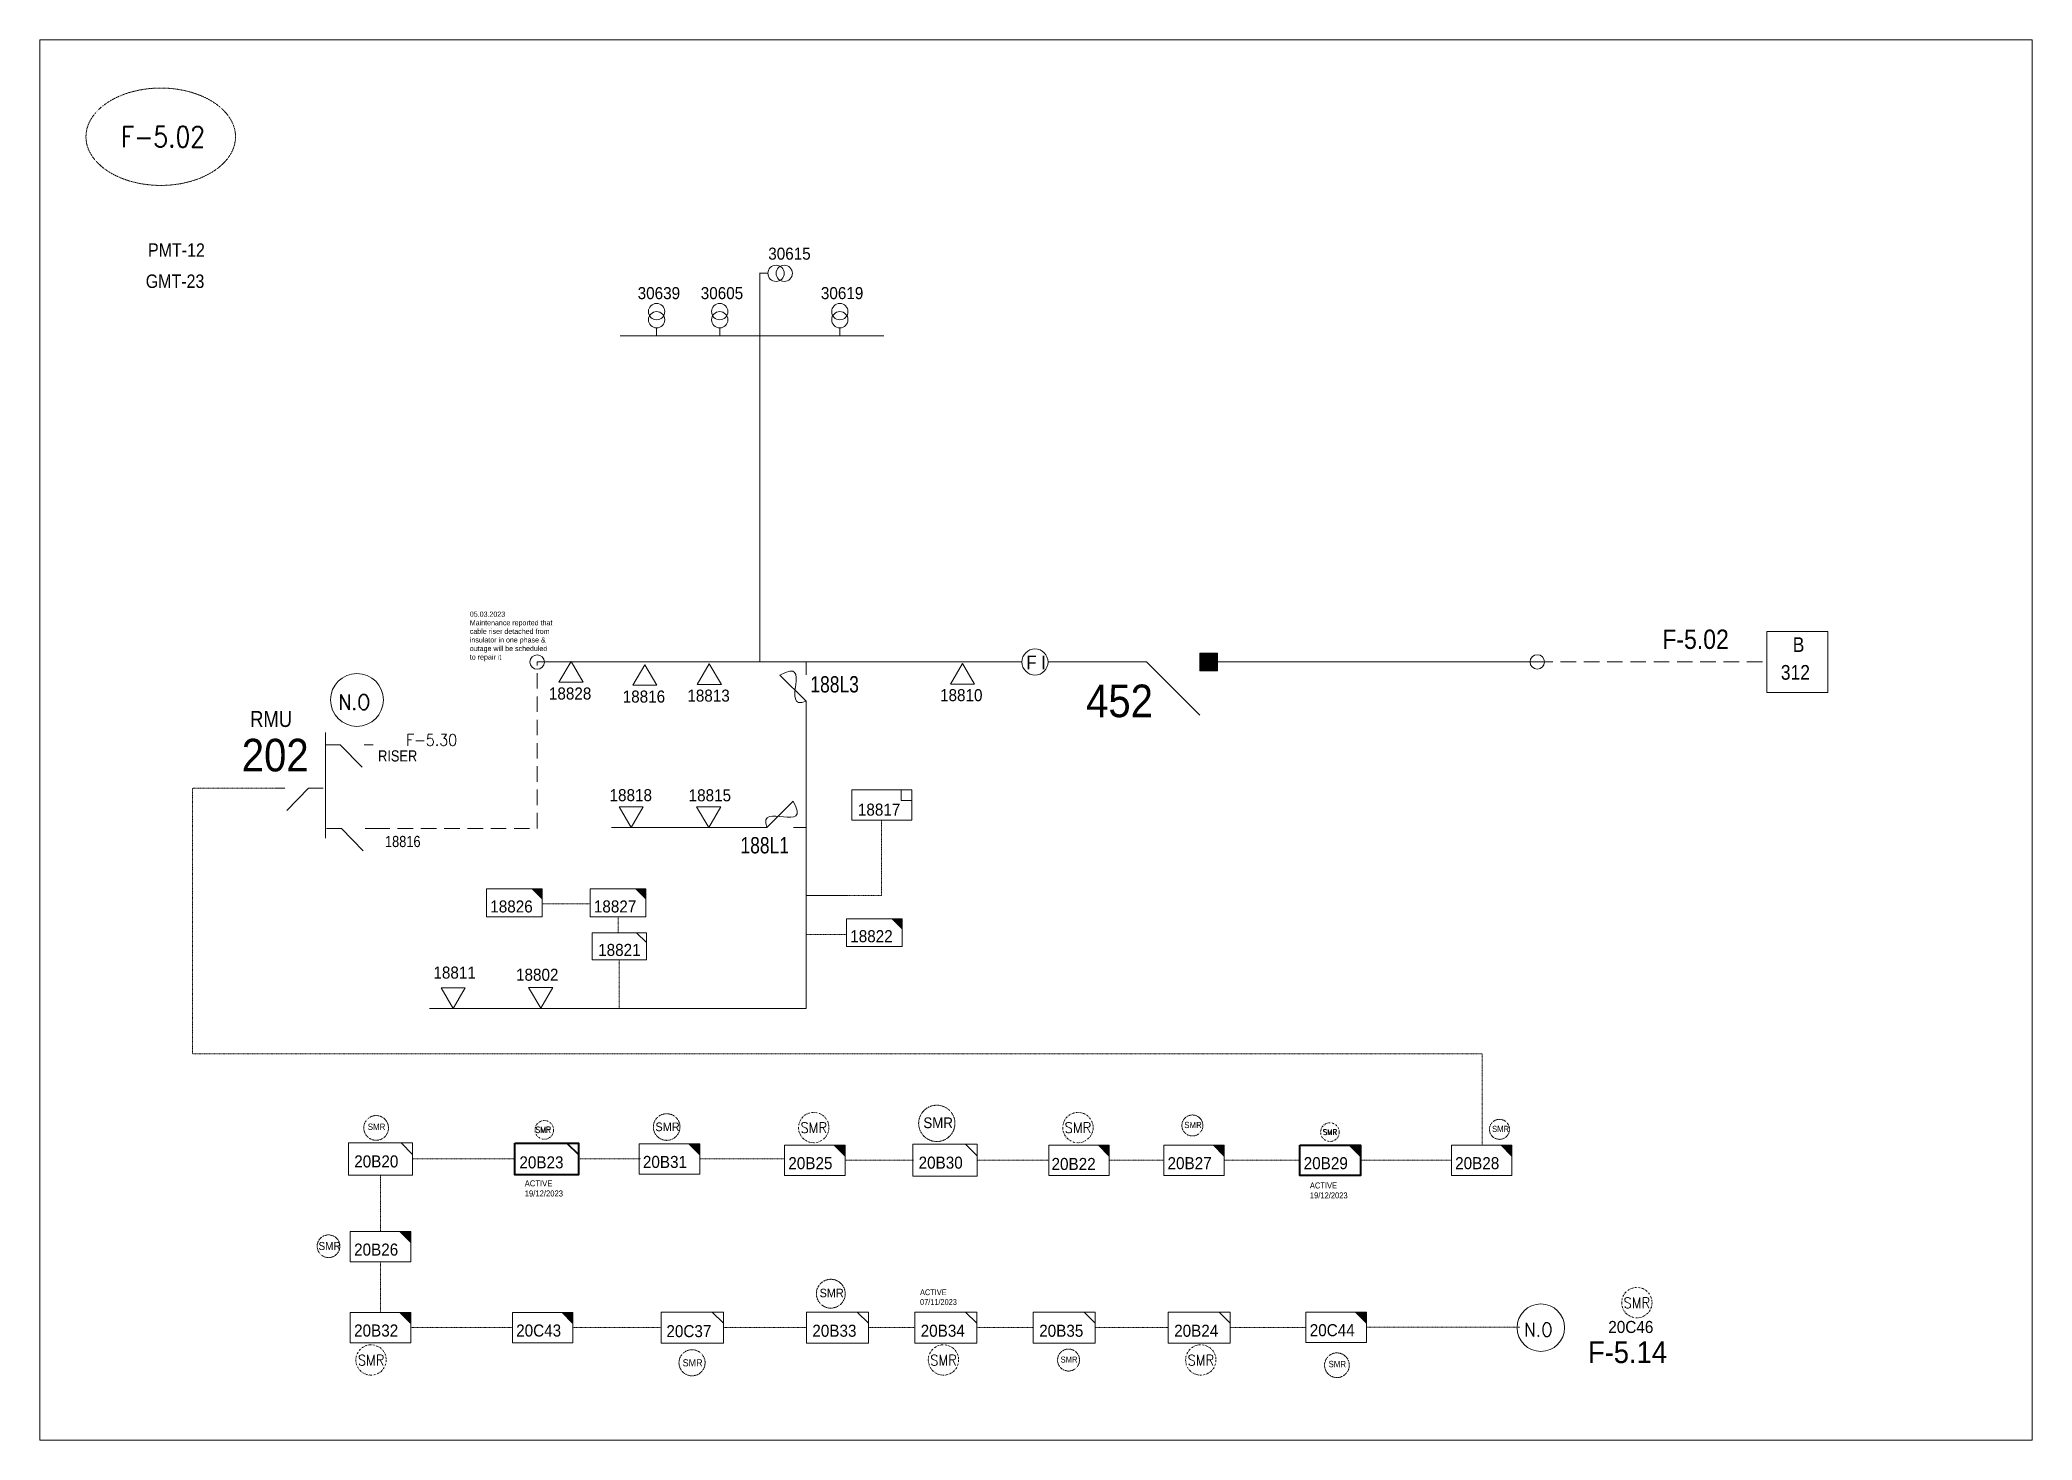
# Model space of a CAD drawing. Header units: metres. Extents: x 65984 to 144644, y -19036 to 23726.
# Drawn here: x 102976 to 103856, y 13999 to 14618 of the extents above; entities that cross this region are included whole.
import ezdxf
from ezdxf.enums import TextEntityAlignment as Align

# ---------------------------------------------------------------- set-up
doc = ezdxf.new("R2010")
doc.units = ezdxf.units.M
doc.header["$MEASUREMENT"] = 0
for name, pattern in [('DGN Style 3', [0.013877, 0, -0.013877]), ('DGN Style 4', [1.6, 0.8, -0.4, 0, -0.4]), ('HIDDEN2', [2381.25, 1587.5, -793.75])]:
    doc.linetypes.add(name, pattern=pattern)
doc.layers.get('0').update_dxf_attribs({"color": 95, "lineweight": 40})
for name, color, linetype, lineweight in [('ABS', 7, 'Continuous', 40), ('ABS NUMBER', 112, 'Continuous', 30), ('d_eos', 111, 'Continuous', 40), ('d_eos no', 121, 'Continuous', 40), ('d_fco', 5, 'Continuous', 40), ('d_fco text', 95, 'Continuous', 40), ('d_oh branch', 94, 'Continuous', 40), ('d_switch', 95, 'Continuous', 40), ('d_tf', 1, 'Continuous', 40), ('d_tf no', 6, 'Continuous', 40), ('d_tf_200', 1, 'Continuous', 40), ('d_ug cable', 95, 'Continuous', 40), ('EARTH FAULT INDICATOR', 95, 'Continuous', 40), ('FDR  1  05', 172, 'Continuous', 40), ('fedr no', 95, 'Continuous', 40), ('GRID STATION 01', 7, 'Continuous', 40), ('Level 37', 7, 'Continuous', 0), ('O H MAIN FEEDER', 4, 'Continuous', 100), ('SW N O', 114, 'Continuous', 30)]:
    doc.layers.add(name, color=color, linetype=linetype, lineweight=lineweight)
doc.styles.add('NASKHF', font='naskhf.shx', dxfattribs={"height": 8})
doc.styles.add('Style-Andalus', font='andlso.ttf')
doc.styles.add('Style-Arial', font='arial.ttf')
doc.styles.add('Style-ENGINEERING', font='ENGINEERING.shx')
doc.styles.add('Style-msdefault', font='msdefault.shx')
doc.styles.add('Style-simplex', font='simplex.shx')
doc.styles.add('Style-STANDARD', font='STANDARD.shx')

msp = doc.modelspace()

# ---------------------------------------------------------------- texts
at = {"layer": 'ABS NUMBER', "color": 7, "lineweight": 13, "style": 'Style-Arial', "width": 0.88}
msp.add_text('452', height=14.4, dxfattribs=at).set_placement((103437.87, 14318.57))
at = {"layer": 'd_eos no', "color": 7, "linetype": 'Continuous', "lineweight": 13, "style": 'Style-Arial', "width": 0.88}
msp.add_text('202', height=14.4, dxfattribs=at).set_placement((103064.97, 14294.63))
at = {"layer": 'd_fco text', "color": 51, "linetype": 'Continuous', "lineweight": 13, "style": 'Style-msdefault', "width": 0.8}
msp.add_text('188L3', height=7.2, rotation=0.07108, dxfattribs=at).set_placement((103316.1, 14329.48))
at = {"layer": 'd_fco text', "color": 1, "linetype": 'Continuous', "lineweight": 13, "style": 'Style-msdefault', "width": 0.8}
msp.add_text('188L1', height=7.2, rotation=0.07108, dxfattribs=at).set_placement((103285.23, 14258.41))
at = {"layer": 'd_switch', "color": 51, "linetype": 'Continuous', "lineweight": 13, "style": 'Style-ENGINEERING', "width": 0.857143}
for s, p in [('RISER', (103142.46, 14303.95)), ('18816', (103143.94, 14266.14))]:
    msp.add_text(s, height=4.939, rotation=0.00072, dxfattribs=at).set_placement(p, align=Align.TOP_RIGHT)
at = {"layer": 'd_tf no', "color": 1, "linetype": 'Continuous', "lineweight": 13, "style": 'Style-msdefault', "width": 0.945946}
for s, p in [('30615', (103297.49, 14525.97)), ('18828', (103200.61, 14331.69)), ('18816', (103233.2, 14330.35)), ('18813', (103261.76, 14330.76)), ('18810', (103373.37, 14330.97)), ('18818', (103227.4, 14286.8)), ('18815', (103262.33, 14286.75)), ('18817', (103337.08, 14280.42)), ('18826', (103174.72, 14237.64)), ('18827', (103220.47, 14237.64)), ('18822', (103333.71, 14224.51)), ('18821', (103222.37, 14218.45)), ('18811', (103149.6, 14208.43)), ('18802', (103186.09, 14207.48)), ('20B25', (103306.36, 14124.25)), ('20C43', (103186.16, 14050.34))]:
    msp.add_text(s, height=5.328, dxfattribs=at).set_placement(p, align=Align.TOP_LEFT)
for s, p in [('30639', (103258.56, 14508.54)), ('30605', (103286.42, 14508.54)), ('30619', (103339.48, 14508.54))]:
    msp.add_text(s, height=5.328, dxfattribs=at).set_placement(p, align=Align.TOP_RIGHT)
at = {"layer": 'd_tf no', "color": 1, "linetype": 'Continuous', "lineweight": 13, "style": 'Style-simplex', "width": 0.909091}
for height, p in [(2.698, (103198.11, 14136.34)), (4.634, (103317.58, 14137.26)), (4.634, (103434.28, 14137.26)), (2.459, (103545.6, 14135.29)), (4.634, (103681.15, 14059.92)), (4.634, (103122.08, 14034.6)), (4.634, (103374.9, 14034.6)), (4.634, (103488.55, 14034.6))]:
    msp.add_text('SMR', height=height, dxfattribs=at).set_placement(p, align=Align.MIDDLE_CENTER)
at = {"layer": 'd_tf no', "color": 1, "linetype": 'Continuous', "lineweight": 40, "style": 'Style-msdefault', "width": 0.945946}
for height, p in [(3.82, (103247.65, 14139.55)), (2.664, (103426.6, 14036.17)), (3.133, (103259.68, 14034.99))]:
    msp.add_text('SMR', height=height, dxfattribs=at).set_placement(p, align=Align.TOP_LEFT)
at = {"layer": 'd_tf no', "color": 2, "linetype": 'Continuous', "lineweight": 13, "style": 'Style-msdefault', "width": 0.945946}
for s, height, p in [('20B20', 5.328, (103114.63, 14125.03)), ('20B31', 5.328, (103242.13, 14124.8)), ('20B30', 5.328, (103363.9, 14124.48)), ('20B22', 5.328, (103422.61, 14123.9)), ('20B27', 5.328, (103473.85, 14124.25)), ('20B28', 5.328, (103600.88, 14124.25)), ('20B26', 5.328, (103114.57, 14086.08)), ('20B32', 5.328, (103114.57, 14050.34)), ('20C37', 5.328, (103252.51, 14050.07)), ('20B33', 5.328, (103316.96, 14050.24)), ('20B34', 5.328, (103364.82, 14050.24)), ('20B35', 5.328, (103417.16, 14050.24)), ('20B24', 5.328, (103476.77, 14050.24)), ('20C44', 5.328, (103536.65, 14050.48)), ('20C46', 5.34, (103668.51, 14051.91))]:
    msp.add_text(s, height=height, dxfattribs=at).set_placement(p, align=Align.TOP_LEFT)
at = {"layer": 'd_tf no', "color": 121, "linetype": 'Continuous', "lineweight": 40, "style": 'Style-msdefault', "width": 0.945946}
for s, p in [('20B23', (103187.58, 14124.61)), ('20B29', (103533.99, 14124.25))]:
    msp.add_text(s, height=5.328, dxfattribs=at).set_placement(p, align=Align.TOP_LEFT)
at = {"layer": 'd_tf no', "color": 55, "linetype": 'Continuous', "lineweight": 13, "style": 'Style-msdefault', "width": 0.945946}
msp.add_text('F-5.14', height=9.552, dxfattribs=at).set_placement((103659.53, 14042.86), align=Align.TOP_LEFT)
at = {"layer": 'd_tf no', "color": 2, "linetype": 'Continuous', "lineweight": 13, "insert": (103165.68, 14365.21), "char_height": 2.2721, "attachment_point": 1, "style": 'NASKHF'}
msp.add_mtext('\\Fmsdefault;\\H1x;\\W0.945946;05.03.2023\\PMaintenance reported that \\Pcable riser detached from \\Pinsulator in one phase & \\Poutage will be scheduled\\Pto repair it', dxfattribs=at)
at = {"layer": 'd_tf no', "color": 1, "lineweight": 13, "insert": (103366.01, 14141.8), "char_height": 4.7493, "attachment_point": 1, "style": 'NASKHF'}
msp.add_mtext('\\Fmsdefault;\\H1x;\\W0.925;SMR\\P', dxfattribs=at)
at = {"layer": 'd_tf no', "color": 2, "lineweight": 13, "attachment_point": 1, "style": 'NASKHF'}
for insert, char_height in [((103120.62, 14139.08), 2.8143), ((103617.19, 14138.08), 2.7322), ((103098.84, 14086.79), 3.5709), ((103544.97, 14034.27), 2.8143)]:
    msp.add_mtext('\\Fmsdefault;\\H1x;\\W0.925;SMR\\P', dxfattribs=dict(at, insert=insert, char_height=char_height))
at = {"layer": 'd_tf no', "color": 1, "linetype": 'Continuous', "lineweight": 40, "attachment_point": 1, "style": 'NASKHF'}
for insert, char_height in [((103481.23, 14139.84), 2.761), ((103320.19, 14066.13), 3.7873)]:
    msp.add_mtext('\\Fmsdefault;\\H1x;\\W0.945946;SMR^I', dxfattribs=dict(at, insert=insert, char_height=char_height))
at = {"layer": 'd_tf no', "color": 121, "linetype": 'Continuous', "lineweight": 40, "attachment_point": 1, "style": 'NASKHF'}
for s, insert, char_height in [('\\Fmsdefault;\\H1x;\\W0.945946;ACTIVE\\P19/12/2023', (103189.93, 14114), 2.6717), ('\\Fmsdefault;\\H1x;\\W0.945946;ACTIVE\\P19/12/2023', (103536.72, 14113.05), 2.6324), ('\\Fmsdefault;\\H1x;\\W0.945946;ACTIVE\\P07/11/2023\\P', (103364.54, 14065.86), 2.5694)]:
    msp.add_mtext(s, dxfattribs=dict(at, insert=insert, char_height=char_height))
at = {"layer": 'fedr no', "color": 6, "linetype": 'Continuous', "lineweight": 13, "style": 'Style-STANDARD', "width": 0.909091}
msp.add_text('F-5.02', height=9.19, dxfattribs=at).set_placement((103030.13, 14574.95), align=Align.MIDDLE_CENTER)
at = {"layer": 'fedr no', "color": 55, "linetype": 'Continuous', "lineweight": 40, "insert": (103148.81, 14308.49), "char_height": 5.065, "attachment_point": 5, "style": 'Style-STANDARD'}
msp.add_mtext('F-5.30', dxfattribs=at)
at = {"layer": 'GRID STATION 01', "linetype": 'Continuous', "lineweight": 13, "style": 'Style-msdefault', "width": 0.888889}
for s, height, p in [('PMT-12', 5.94, (103023.55, 14527.87)), ('GMT-23', 5.94, (103022.54, 14514.11)), ('F-5.02', 8.554, (103692.37, 14357.27))]:
    msp.add_text(s, height=height, dxfattribs=at).set_placement(p, align=Align.TOP_LEFT)
at = {"layer": 'GRID STATION 01', "color": 1, "linetype": 'Continuous', "lineweight": 13, "style": 'Style-msdefault', "width": 0.888889}
for s, p in [('B', (103749.99, 14353.87)), ('312', (103744.73, 14341.61))]:
    msp.add_text(s, height=6.48, dxfattribs=at).set_placement(p, align=Align.TOP_LEFT)
at = {"layer": 'Level 37', "color": 7, "linetype": 'Continuous', "lineweight": 13, "style": 'Style-msdefault', "width": 0.86}
msp.add_text('RMU', height=7.056, rotation=0.00037, dxfattribs=at).set_placement((103087.16, 14321.3), align=Align.TOP_RIGHT)

# ---------------------------------------------------------------- blocks, each defined once
blk = doc.blocks.new('ABS2_1_1')
at = {"color": 0, "linetype": 'ByBlock', "lineweight": -2, "ltscale": 500}
for q in [(-29900, 43500), (0, 0)]:
    blk.add_line((0, 13600), q, dxfattribs=at)
at = {"color": 0, "linetype": 'ByBlock', "lineweight": -2, "ltscale": 500, "flags": 128}
for points in [[(5000, 43600), (-5000, 43600), (-5000, 53600), (5000, 53600)], [(3791, 49653), (3791, 49653), (3791, 49653)]]:
    blk.add_lwpolyline(points, close=True, dxfattribs=at)
at = {"color": 0, "linetype": 'ByBlock', "lineweight": -2, "ltscale": 500}
for points in [[(5000, 43600), (-5000, 43600), (5000, 53600), (-5000, 53600)], [(3791, 49653), (3791, 49653), (3791, 49653)]]:
    blk.add_solid(points, dxfattribs=at)
blk = doc.blocks.new('*U1006')
at = {"layer": 'EARTH FAULT INDICATOR', "color": 2, "linetype": 'Continuous', "lineweight": 13}
blk.add_circle((0.02, 0.13), 4, dxfattribs=at)
at = {"layer": 'EARTH FAULT INDICATOR', "color": 2, "lineweight": 13, "style": 'Style-Andalus', "width": 0.9}
blk.add_text('F I', height=4.234, dxfattribs=at).set_placement((-2.61, 2.11), align=Align.TOP_LEFT)
blk = doc.blocks.new('*U1065')
at = {"layer": 'd_fco', "color": 51, "linetype": 'Continuous', "lineweight": 13}
blk.add_line((-4.6, 4.21), (-10.13, 4.21), dxfattribs=at)
at = {"layer": 'd_fco', "color": 51, "linetype": 'Continuous', "lineweight": 13, "flags": 128}
blk.add_lwpolyline([(13.02, 4.21), (7.07, 4.21), (-4.4, -7.26)], dxfattribs=at)
at = {"layer": 'd_fco', "color": 51, "linetype": 'Continuous', "lineweight": 13}
blk.add_open_spline([(-4.4, -7.26), (-13, 7.69), (11.58, -7.67), (7.07, 4.21)], degree=3, dxfattribs=at)
blk = doc.blocks.new('TF_8')
at = {"color": 0, "linetype": 'ByBlock', "lineweight": -2}
blk.add_line((6.3, 4.95), (9.9, 1.35), dxfattribs=at)
blk.add_3dface([(-10.1, 4.95), (9.9, 4.95), (9.9, -5.05), (-10.1, -5.05)], dxfattribs=at)
blk = doc.blocks.new('TF3')
at = {"color": 0, "linetype": 'ByBlock', "lineweight": -2}
for p, q in [((11.3, 9), (18.3, 9)), ((18.3, 9), (18.3, 2))]:
    blk.add_line(p, q, dxfattribs=at)
at = {"color": 0, "linetype": 'ByBlock', "lineweight": -2, "flags": 128}
blk.add_lwpolyline([(18.3, 2), (11.3, 2), (11.3, 9)], dxfattribs=at)
at = {"color": 0, "linetype": 'ByBlock', "lineweight": -2}
blk.add_3dface([(-21.7, 9), (18.3, 9), (18.3, -11), (-21.7, -11)], dxfattribs=at)
blk = doc.blocks.new('*U1066')
at = {"layer": 'd_fco', "color": 1, "linetype": 'Continuous', "lineweight": 13}
blk.add_line((-4.6, 4.21), (-10.13, 4.21), dxfattribs=at)
at = {"layer": 'd_fco', "color": 1, "linetype": 'Continuous', "lineweight": 13, "flags": 128}
blk.add_lwpolyline([(13.02, 4.21), (7.07, 4.21), (-4.4, -7.26)], dxfattribs=at)
at = {"layer": 'd_fco', "color": 1, "linetype": 'Continuous', "lineweight": 13}
blk.add_open_spline([(-4.4, -7.26), (-13, 7.69), (11.58, -7.67), (7.07, 4.21)], degree=3, dxfattribs=at)
blk = doc.blocks.new('exist.us-1000kva')
at = {"color": 0, "linetype": 'ByBlock', "lineweight": -2, "flags": 128}
blk.add_lwpolyline([(40, 12.9), (32.8, 20), (40, 20)], close=True, dxfattribs=at)
at = {"color": 0, "linetype": 'ByBlock', "lineweight": -2, "extrusion": (0, 0, -1)}
blk.add_solid([(-40, 12.9), (-32.8, 20), (-40, 20)], dxfattribs=at)
at = {"color": 0, "linetype": 'ByBlock', "lineweight": -2, "xscale": 2, "yscale": 2}
blk.add_blockref('TF_8', (20.2, 10.1), dxfattribs=at)
blk = doc.blocks.new('TFU_94')
at = {"layer": 'd_tf_200', "color": 1, "linetype": 'Continuous', "lineweight": 13}
blk.add_line((0, 10), (0, 0), dxfattribs=at)
for centre in [(0, 30), (0, 20)]:
    blk.add_circle(centre, 10, dxfattribs=at)
blk = doc.blocks.new('TRA1_820')
at = {"layer": 'd_tf', "color": 1, "linetype": 'Continuous', "lineweight": 13, "ltscale": 0.000216092, "flags": 128}
blk.add_lwpolyline([(10, -17), (0, 0), (-10, -17)], close=True, dxfattribs=at)
blk = doc.blocks.new('TRA1_819')
at = {"layer": 'd_tf', "color": 1, "linetype": 'Continuous', "lineweight": 13, "ltscale": 0.000216092, "xscale": 1.000046566207833, "yscale": 1.000046566207833, "zscale": 1.000046566207833, "rotation": 180}
blk.add_blockref('TRA1_820', (0, 0), dxfattribs=at)
blk = doc.blocks.new('*U2565')
at = {"layer": 'FDR  1  05', "color": 2, "linetype": 'Continuous', "lineweight": 13, "flags": 128}
blk.add_lwpolyline([(5.48, 4.27), (8.55, 1.2), (8.55, 4.27)], close=True, dxfattribs=at)
at = {"layer": 'FDR  1  05', "color": 2, "linetype": 'Continuous', "lineweight": 13, "xscale": 0.8535245333131424, "yscale": 0.8535245333131424, "zscale": 0.3835905044119209, "rotation": 359.9999999999999}
blk.add_blockref('TF_8', (0.1, 0.05), dxfattribs=at)
blk = doc.blocks.new('*U3970')
at = {"layer": 'SW N O', "color": 3, "lineweight": 13, "ltscale": 0.426762}
blk.add_circle((0, 0), 16.8, dxfattribs=at)
at = {"layer": 'SW N O', "color": 3, "lineweight": 13, "insert": (1.7, 1.4), "char_height": 9.6, "attachment_point": 5, "rotation": 180, "line_spacing_factor": 0.6, "style": 'Style-STANDARD'}
blk.add_mtext('N.O', dxfattribs=at)
blk = doc.blocks.new('*U4201')
at = {"layer": 'SW N O', "color": 3, "lineweight": 13, "ltscale": 0.426762}
blk.add_circle((0, 0), 16.8, dxfattribs=at)
at = {"layer": 'SW N O', "color": 3, "lineweight": 13, "insert": (1.7, 1.4), "char_height": 9.6, "attachment_point": 5, "rotation": 180, "line_spacing_factor": 0.6, "style": 'Style-STANDARD'}
blk.add_mtext('N.O', dxfattribs=at)

# ---------------------------------------------------------------- linework, layer by layer
at = {"layer": 'd_eos', "color": 7, "linetype": 'Continuous', "lineweight": 13, "ltscale": 0.900827}
for p, q in [((103101.93, 14265.13), (103101.93, 14311.78)), ((103101.93, 14306.31), (103108.49, 14306.31)), ((103108.49, 14306.31), (103118.09, 14296.43)), ((103119, 14306.31), (103122.98, 14306.31)), ((103083.91, 14287.21), (103079.92, 14287.21)), ((103094.42, 14287.21), (103084.82, 14277.33)), ((103100.98, 14287.21), (103094.42, 14287.21)), ((103102.45, 14269.45), (103109.02, 14269.45)), ((103109.02, 14269.46), (103118.61, 14259.57)), ((103119.52, 14269.45), (103123.51, 14269.45))]:
    msp.add_line(p, q, dxfattribs=at)
at = {"layer": 'd_oh branch', "color": 1, "linetype": 'Continuous', "lineweight": 13}
for p, q in [((103293.74, 14486.95), (103293.74, 14342.95)), ((103314.22, 14320.4), (103314.22, 14189.91)), ((103292.52, 14269.91), (103228.24, 14269.91)), ((103314.22, 14189.91), (103147.89, 14189.91))]:
    msp.add_line(p, q, dxfattribs=at)
at = {"layer": 'd_oh branch', "color": 1, "linetype": 'Continuous', "lineweight": 13, "flags": 128}
for points in [[(103293.74, 14514.88), (103293.74, 14486.95)], [(103232.05, 14486.95), (103348.56, 14486.95)]]:
    msp.add_lwpolyline(points, dxfattribs=at)
at = {"layer": 'd_ug cable', "color": 1, "linetype": 'HIDDEN2', "lineweight": 13, "ltscale": 0.00432}
msp.add_line((103637.14, 14342.95), (103665.79, 14342.95), dxfattribs=at)
at = {"layer": 'd_ug cable', "color": 1, "linetype": 'DGN Style 3', "lineweight": 13}
for p, q in [((103332.06, 14239.88), (103314.22, 14239.88)), ((103140.44, 14123.43), (103185.62, 14123.43)), ((103213.62, 14123.43), (103241.26, 14123.43)), ((103267.21, 14123.43), (103304.68, 14123.43)), ((103126.26, 14091.5), (103126.26, 14116.34)), ((103126.26, 14055.66), (103126.26, 14078.02)), ((103474.16, 14048.97), (103441.9, 14048.97)), ((103501.5, 14048.97), (103534.97, 14048.97)), ((103561.72, 14049.12), (103629.46, 14049.12))]:
    msp.add_line(p, q, dxfattribs=at)
at = {"layer": 'd_ug cable', "color": 30, "linetype": 'DGN Style 3', "lineweight": 13}
for p, q in [((103197.69, 14236.17), (103218.86, 14236.17)), ((103231.15, 14230.42), (103231.15, 14223.3)), ((103231.7, 14211.35), (103231.7, 14189.71))]:
    msp.add_line(p, q, dxfattribs=at)
at = {"layer": 'd_ug cable', "color": 36, "linetype": 'DGN Style 3', "lineweight": 13}
for p, q in [((103139.64, 14048.97), (103184.48, 14048.97)), ((103211.24, 14048.97), (103250.17, 14048.97)), ((103277.68, 14048.97), (103314.35, 14048.97)), ((103362.21, 14048.97), (103341.7, 14048.97)), ((103414.55, 14048.97), (103389.56, 14048.97))]:
    msp.add_line(p, q, dxfattribs=at)
at = {"layer": 'd_ug cable', "color": 1, "linetype": 'HIDDEN2', "lineweight": 13, "ltscale": 0.00432}
for points in [[(103123.51, 14269.45), (103195.42, 14269.45), (103195.42, 14342.95)], [(103637.14, 14342.95), (103738.49, 14342.95)]]:
    msp.add_lwpolyline(points, dxfattribs=at)
at = {"layer": 'd_ug cable', "color": 1, "linetype": 'DGN Style 3', "lineweight": 13, "flags": 128}
for points in [[(103080.21, 14287.18), (103043.13, 14287.18), (103043.13, 14169.89), (103612.74, 14169.89), (103612.74, 14129.57)], [(103314.22, 14239.88), (103347.51, 14239.88), (103347.51, 14273.17)], [(103314.22, 14222.64), (103332.11, 14222.64)], [(103361.6, 14122.88), (103331.43, 14122.88)], [(103421.36, 14122.88), (103389.7, 14122.88)], [(103472.17, 14122.88), (103448.12, 14122.88)], [(103532.31, 14122.88), (103498.93, 14122.88)], [(103599.2, 14122.88), (103559.07, 14122.88)]]:
    msp.add_lwpolyline(points, dxfattribs=at)
at = {"layer": 'd_ug cable', "color": 1, "linetype": 'DGN Style 3', "lineweight": 13}
for centre, radius in [((103124.31, 14137.15), 5.46), ((103620.46, 14136.53), 4.42), ((103103.28, 14084.9), 5.02), ((103548.66, 14032.34), 5.46)]:
    msp.add_circle(centre, radius, dxfattribs=at)
at = {"layer": 'd_ug cable', "color": 2, "linetype": 'DGN Style 3', "lineweight": 13}
for centre, radius in [((103252.63, 14137.56), 5.89), ((103371.94, 14139.17), 8.02), ((103484.83, 14138.24), 4.64), ((103325.12, 14063.93), 6.37), ((103263.83, 14033.42), 5.77), ((103430.11, 14034.62), 4.85)]:
    msp.add_circle(centre, radius, dxfattribs=at)
at = {"layer": 'd_ug cable', "color": 2, "linetype": 'DGN Style 4', "lineweight": 13}
for centre, radius in [((103317.57, 14137.32), 6.7), ((103434.27, 14137.32), 6.7), ((103198.59, 14136.28), 4.12), ((103545.58, 14135.28), 4.12), ((103681.14, 14059.99), 6.7), ((103122.07, 14034.66), 6.7), ((103374.89, 14034.66), 6.7), ((103488.54, 14034.66), 6.7)]:
    msp.add_circle(centre, radius, dxfattribs=at)
at = {"layer": 'fedr no', "color": 82, "linetype": 'DGN Style 3', "lineweight": 13, "true_color": 0x1dc70e}
msp.add_ellipse((103029.17, 14574.95), major_axis=(33.02, 0), ratio=0.651175, dxfattribs=at)
at = {"layer": 'GRID STATION 01', "color": 1, "lineweight": 13, "ltscale": 0.379284, "flags": 128}
msp.add_lwpolyline([(103765.46, 14329.46), (103765.46, 14356.44), (103738.49, 14356.44), (103738.49, 14329.46)], close=True, dxfattribs=at)
at = {"layer": 'O H MAIN FEEDER', "color": 140, "linetype": 'Continuous', "lineweight": 13, "flags": 128}
msp.add_lwpolyline([(102975.78, 14617.75), (103855.72, 14617.75), (103855.72, 13999.25), (102975.78, 13999.25)], close=True, dxfattribs=at)
at = {"layer": 'O H MAIN FEEDER', "color": 1, "lineweight": 13, "ltscale": 0.70316, "flags": 128}
for points in [[(103195.42, 14342.95), (103409.55, 14342.95)], [(103421.07, 14342.95), (103457.03, 14342.95)], [(103491.67, 14342.95), (103637.53, 14342.95)]]:
    msp.add_lwpolyline(points, dxfattribs=at)
at = {"layer": 'O H MAIN FEEDER', "color": 1, "lineweight": 13, "ltscale": 0.70316}
for centre in [(103195.42, 14342.93), (103637.14, 14342.99)]:
    msp.add_circle(centre, 3.18, dxfattribs=at)

# ---------------------------------------------------------------- block references
at = {"layer": 'ABS', "color": 7, "linetype": 'Continuous', "lineweight": 13, "ltscale": 1.170551, "xscale": 0.0007842704371776845, "yscale": -0.000784270437177685, "zscale": 0.0005193689142128212, "rotation": 90.00000000000021}
msp.add_blockref('ABS2_1_1', (103453.93, 14342.95), dxfattribs=at)
at = {"layer": 'd_fco', "color": 51, "linetype": 'Continuous', "lineweight": 13, "xscale": 1.008, "yscale": 1.008, "zscale": 1.008, "rotation": 270.035542137858}
msp.add_blockref('*U1065', (103309.98, 14332.7), dxfattribs=at)
at = {"layer": 'd_fco', "color": 1, "linetype": 'Continuous', "lineweight": 13, "xscale": 1.008, "yscale": 1.008, "zscale": 1.008, "rotation": 180.0355421378581}
msp.add_blockref('*U1066', (103304.04, 14274.15), dxfattribs=at)
at = {"layer": 'd_tf', "color": 1, "linetype": 'Continuous', "lineweight": 13, "ltscale": 0.000216092, "xscale": 0.5327999999999999, "yscale": 0.5327999999999999, "zscale": 0.5327999999999999}
for p, rotation in [((103210.4, 14343.1), 180), ((103242.98, 14341.76), 180), ((103271.46, 14342.11), 180), ((103383.28, 14342.25), 180), ((103158.35, 14189.92), 359.9999999999999), ((103197, 14190.07), 359.9999999999999)]:
    msp.add_blockref('TRA1_819', p, dxfattribs=dict(at, rotation=rotation))
at = {"layer": 'd_tf', "color": 1, "linetype": 'Continuous', "lineweight": 13, "ltscale": 0.000216092, "extrusion": (0, 0, -1), "xscale": 0.5327999999999999, "yscale": 0.5327999999999999, "zscale": 0.5327999999999999, "rotation": 359.9999999999999}
for p in [(-103236.97, 14269.91), (-103271.19, 14269.91)]:
    msp.add_blockref('TRA1_819', p, dxfattribs=at)
at = {"layer": 'd_tf no', "color": 121, "linetype": 'Continuous', "lineweight": 40, "zscale": 0.6145376639854626, "rotation": 359.9999999999999}
for name, p, xscale, yscale in [('TF_8', (103199.76, 14123.5), 1.399808850041106, 1.399808850041106), ('exist.us-1000kva', (103532.31, 14116.19), 0.6689475277073006, 0.6689475277073006)]:
    msp.add_blockref(name, p, dxfattribs=dict(at, xscale=xscale, yscale=yscale))
at = {"layer": 'd_tf_200', "color": 1, "linetype": 'Continuous', "lineweight": 13, "xscale": 0.36, "yscale": 0.36, "zscale": 0.36, "rotation": 269.9999999999999}
msp.add_blockref('TFU_94', (103293.74, 14514.62), dxfattribs=at)
at = {"layer": 'd_tf_200', "color": 1, "linetype": 'Continuous', "lineweight": 13, "extrusion": (0, 0, -1), "xscale": 0.3599999999999999, "yscale": 0.3599999999999999, "zscale": 0.3599999999999999, "rotation": 359.9999999999999}
for p in [(-103248.19, 14486.91), (-103276.05, 14486.91), (-103329.11, 14486.91)]:
    msp.add_blockref('TFU_94', p, dxfattribs=at)
at = {"layer": 'EARTH FAULT INDICATOR', "color": 2, "linetype": 'Continuous', "lineweight": 13, "xscale": 1.44, "yscale": 1.44, "zscale": 1.44}
msp.add_blockref('*U1006', (103415.27, 14342.76), dxfattribs=at)
at = {"layer": 'FDR  1  05', "color": 1, "linetype": 'Continuous', "lineweight": 13, "rotation": 359.9999999999999}
for name, p, xscale, yscale, zscale in [('TF3', (103348.78, 14280.45), 0.6625807152237084, 0.6625807152237084, 0.1873110799827687), ('exist.us-1000kva', (103173.11, 14230.42), 0.6145376639854626, 0.6145376639854626, 0.6145376639854626), ('exist.us-1000kva', (103218.86, 14230.42), 0.6145376639854626, 0.6145376639854626, 0.6145376639854626), ('exist.us-1000kva', (103332.11, 14217.29), 0.6145376639854626, 0.6145376639854626, 0.6145376639854626), ('TF_8', (103231.82, 14217.39), 1.194726909758624, 1.194726909758624, 0.4977755078282242), ('exist.us-1000kva', (103304.68, 14116.19), 0.6689475277073006, 0.6689475277073006, 0.6145376639854626), ('exist.us-1000kva', (103184.48, 14042.28), 0.6689475277073006, 0.6689475277073006, 0.6145376639854626)]:
    msp.add_blockref(name, p, dxfattribs=dict(at, xscale=xscale, yscale=yscale, zscale=zscale))
at = {"layer": 'FDR  1  05', "color": 2, "linetype": 'Continuous', "lineweight": 13, "zscale": 0.6145376639854626, "rotation": 359.9999999999999}
for name, p, xscale, yscale in [('TF_8', (103126.4, 14123.5), 1.417402832349668, 1.417402832349668), ('exist.us-1000kva', (103240.45, 14116.74), 0.6689475277073006, 0.6689475277073006), ('TF_8', (103375.67, 14122.95), 1.417402832349668, 1.417402832349668), ('exist.us-1000kva', (103421.36, 14116.19), 0.6689475277073006, 0.6689475277073006), ('exist.us-1000kva', (103472.17, 14116.19), 0.6689475277073006, 0.6689475277073006), ('exist.us-1000kva', (103599.2, 14116.19), 0.6689475277073006, 0.6689475277073006), ('exist.us-1000kva', (103112.88, 14078.02), 0.6689475277073006, 0.6689475277073006), ('exist.us-1000kva', (103112.88, 14042.28), 0.6689475277073006, 0.6689475277073006), ('TF_8', (103264.06, 14049.04), 1.375316698942371, 1.375316698942371), ('exist.us-1000kva', (103534.97, 14042.43), 0.6689475277073006, 0.6689475277073006)]:
    msp.add_blockref(name, p, dxfattribs=dict(at, xscale=xscale, yscale=yscale))
at = {"layer": 'FDR  1  05', "color": 2, "linetype": 'Continuous', "lineweight": 13, "xscale": 1.602066935748591, "yscale": 1.602066935748591, "zscale": 1.602066935748591}
for p in [(103328.01, 14048.96), (103375.86, 14048.96), (103428.2, 14048.96), (103487.81, 14048.96)]:
    msp.add_blockref('*U2565', p, dxfattribs=at)
at = {"layer": 'SW N O', "color": 3, "lineweight": 13, "rotation": 179.999656423986}
for name, p, xscale, yscale, zscale in [('*U3970', (103115.85, 14326.2), 0.6945034260817105, 0.6945034260817105, 0.6945034260817105), ('*U4201', (103638.72, 14048.93), 0.6250530834735395, 0.6250530834735395, 0.6250530834735395)]:
    msp.add_blockref(name, p, dxfattribs=dict(at, xscale=xscale, yscale=yscale, zscale=zscale))

msp.set_redraw_order([(e.dxf.handle, doc.entitydb.next_handle()) for e in msp.query("TEXT MTEXT ATTDEF DIMENSION ARC_DIMENSION")])  # texts and dimensions are drawn at this point

doc.saveas('drawing.dxf')
